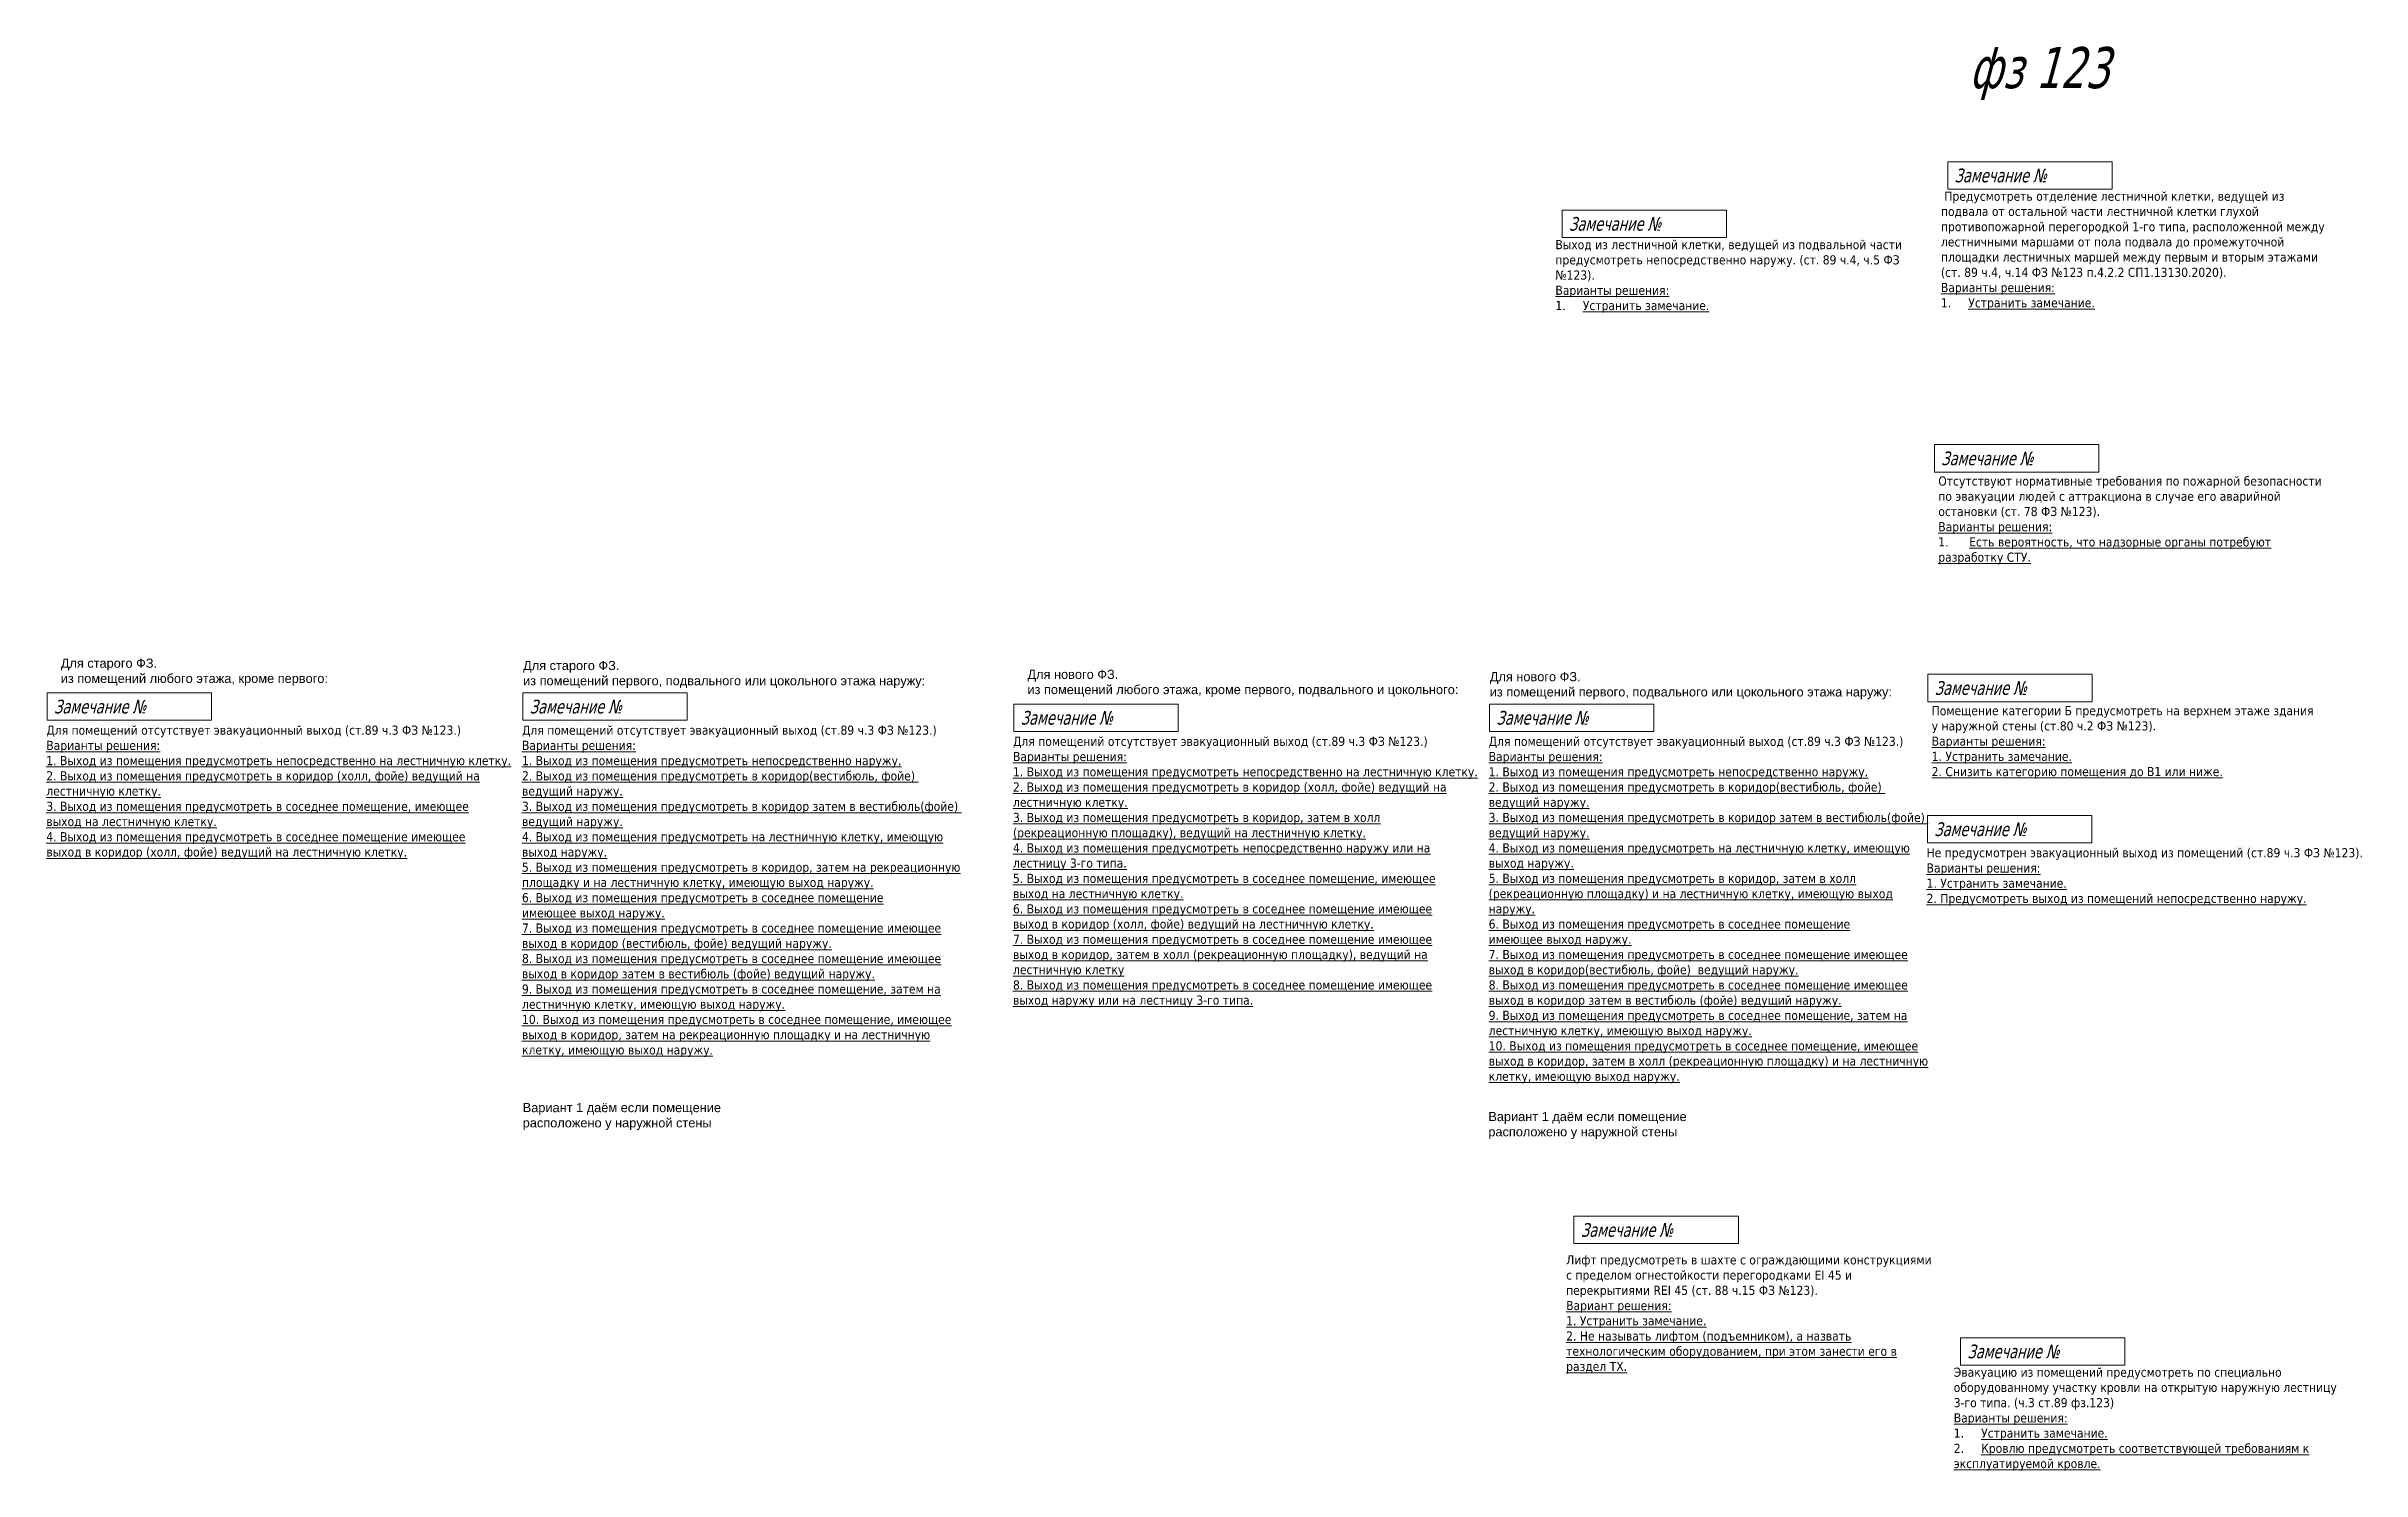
# Model space of a CAD drawing. Header units: millimetres. Extents: x -204396 to 1997851, y -2958255 to 237418.
# Drawn here: x -88730 to 63344, y -213657 to -120070 of the extents above; entities that cross this region are included whole.
import ezdxf

# ---------------------------------------------------------------- set-up
doc = ezdxf.new("R2010")
doc.units = ezdxf.units.MM
doc.layers.add('экспертиза', color=1, linetype='Continuous', lineweight=0)
doc.styles.get("Standard").update_dxf_attribs({"font": 'arial.ttf'})
doc.styles.add('ЭКСПЕРТИЗА', font='tahoma.ttf')

msp = doc.modelspace()

# ---------------------------------------------------------------- texts
at = {"layer": 'экспертиза', "color": 2, "lineweight": 0, "style": 'ЭКСПЕРТИЗА', "oblique": 14.99998, "width": 0.8}
msp.add_text('фз 123', height=2700, dxfattribs=at).set_placement((37560, -122818))
at = {"layer": 'экспертиза', "lineweight": 0, "style": 'ЭКСПЕРТИЗА', "oblique": 14.99998, "width": 0.8}
for p in [(36604, -129005), (11283, -132185), (35730, -147593), (35297, -162681), (-88224, -163905), (-56981, -163905), (-24731, -164639), (6512, -164639), (35271, -171960), (12057, -198288), (37446, -206270)]:
    msp.add_text('Замечание №', height=900, dxfattribs=at).set_placement(p)
at = {"layer": 'экспертиза', "lineweight": 0, "ltscale": 100, "char_height": 600, "attachment_point": 1, "style": 'ЭКСПЕРТИЗА'}
for s, insert, width in [('\\pt1200; Предусмотреть отделение лестничной клетки, ведущей из подвала от остальной части лестничной клетки глухой противопожарной перегородкой 1-го типа, расположенной между лестничными маршами от пола подвала до промежуточной площадки лестничных маршей между первым и вторым этажами (ст. 89 ч.4, ч.14 ФЗ №123 п.4.2.2 СП1.13130.2020).{\\L\\C6;\\PВарианты решения:\\P\\pt1800;\\l1.^I\\LУстранить замечание.}', (35708, -129619), 25338.67), ('\\pt1200;Выход из лестничной клетки, ведущей из подвальной части предусмотреть непосредственно наружу. (ст. 89 ч.4, ч.5 ФЗ №123).{\\L\\C6;\\PВарианты решения:\\P\\pt1800;\\l1.^I\\LУстранить замечание.}', (10387, -132799), 25338.67), ('\\pt1200;Отсутствуют нормативные требования по пожарной безопасности по эвакуации людей с аттракциона в случае его аварийной остановки (ст. 78 ФЗ №123).{\\L\\C6;\\PВарианты решения:\\P\\pt1800;\\l1.^I\\L Есть вероятность, что надзорные органы потребуют разработку СТУ.}', (35535, -148333), 25338.67), ('\\pt1200;Помещение категории Б предусмотреть на верхнем этаже здания у наружной стены (ст.80 ч.2 ФЗ №123).{\\L\\P\\C6;Варианты решения:\\P1. Устранить замечание.\\P2. Снизить категорию помещения до В1 или ниже.}', (35102, -163421), 25338.67), ('Для помещений отсутствует эвакуационный выход (ст.89 ч.3 ФЗ №123.)\\P{\\L\\C6;Варианты решения:\\P1. Выход из помещения предусмотреть непосредственно на лестничную клетку.\\P2. Выход из помещения предусмотреть в коридор (холл, фойе) ведущий на лестничную клетку.\\P3. Выход из помещения предусмотреть в соседнее помещение, имеющее выход на лестничную клетку.\\P4. Выход из помещения предусмотреть в соседнее помещение имеющее выход в коридор (холл, фойе) ведущий на лестничную клетку.}', (-88730, -164701), 29086.62), ('Для помещений отсутствует эвакуационный выход (ст.89 ч.3 ФЗ №123.)\\P{\\L\\C6;Варианты решения:\\P1. Выход из помещения предусмотреть непосредственно наружу.\\P2. Выход из помещения предусмотреть в коридор(вестибюль, фойе)  ведущий наружу.\\P3. Выход из помещения предусмотреть в коридор затем в вестибюль(фойе)  ведущий наружу.\\P\\C2;4. Выход из помещения предусмотреть на лестничную клетку, имеющую выход наружу.\\P5. Выход из помещения предусмотреть в коридор, затем на рекреационную площадку и на лестничную клетку, имеющую выход наружу.\\P\\C6;6. Выход из помещения предусмотреть в соседнее помещение имеющее\\~выход\\~наружу.\\C2;\\P\\C6;7. Выход из помещения предусмотреть в соседнее помещение имеющее выход в коридор (вестибюль, фойе) ведущий наружу.\\P8. Выход из помещения предусмотреть в соседнее помещение имеющее выход в коридор затем в вестибюль (фойе) ведущий наружу.\\P\\C2;9. Выход из помещения предусмотреть в соседнее помещение, затем на лестничную клетку, имеющую выход наружу.\\C6;\\P\\C2;10. Выход из помещения предусмотреть в соседнее помещение, имеющее выход в коридор, затем на рекреационную площадку и на лестничную клетку, имеющую выход наружу.}', (-57487, -164701), 29086.62), ('Для помещений отсутствует эвакуационный выход (ст.89 ч.3 ФЗ №123.)\\P{\\L\\C6;Варианты решения:\\P1. Выход из помещения предусмотреть непосредственно на лестничную клетку.\\P2. Выход из помещения предусмотреть в коридор (холл, фойе) ведущий на лестничную клетку.\\P3. Выход из помещения предусмотреть в коридор, затем в холл (рекреационную площадку), ведущий на лестничную клетку.\\P\\C2;4. Выход из помещения предусмотреть непосредственно наружу или на лестницу 3-го типа.\\C6;\\P5. Выход из помещения предусмотреть в соседнее помещение, имеющее выход на лестничную клетку.\\P6. Выход из помещения предусмотреть в соседнее помещение имеющее выход в коридор (холл, фойе) ведущий на лестничную клетку.\\P7. Выход из помещения предусмотреть в соседнее помещение имеющее выход в коридор, затем в холл (рекреационную площадку), ведущий на лестничную клетку\\P\\C2;8. Выход из помещения предусмотреть в соседнее помещение имеющее выход наружу или на лестницу 3-го типа.}', (-25238, -165435), 29086.62), ('Для помещений отсутствует эвакуационный выход (ст.89 ч.3 ФЗ №123.)\\P{\\L\\C6;Варианты решения:\\P1. Выход из помещения предусмотреть непосредственно наружу.\\P2. Выход из помещения предусмотреть в коридор(вестибюль, фойе)  ведущий наружу.\\P3. Выход из помещения предусмотреть в коридор затем в вестибюль(фойе)  ведущий наружу.\\P\\C2;4. Выход из помещения предусмотреть на лестничную клетку, имеющую выход наружу.\\P5. Выход из помещения предусмотреть в коридор, затем в холл (рекреационную площадку) и на лестничную клетку, имеющую выход наружу.\\P\\C6;6. Выход из помещения предусмотреть в соседнее помещение имеющее\\~выход\\~наружу.\\C2;\\P\\C6;7. Выход из помещения предусмотреть в соседнее помещение имеющее выход в коридор(вестибюль, фойе)  ведущий наружу.\\P8. Выход из помещения предусмотреть в соседнее помещение имеющее выход в коридор затем в вестибюль (фойе) ведущий наружу.\\P\\C2;9. Выход из помещения предусмотреть в соседнее помещение, затем на лестничную клетку, имеющую выход наружу.\\C6;\\P\\C2;10. Выход из помещения предусмотреть в соседнее помещение, имеющее выход в коридор, затем в холл (рекреационную площадку) и на лестничную клетку, имеющую выход наружу.}', (6005, -165435), 29086.62), ('Не предусмотрен эвакуационный выход из помещений (ст.89 ч.3 ФЗ №123).\\P{\\L\\C6;Варианты решения:\\P1. Устранить замечание.\\P2. Предусмотреть выход из помещений непосредственно наружу.}', (34765, -172755), 29086.62), ('\\pt1200;Эвакуацию из помещений предусмотреть по специально оборудованному участку кровли на открытую наружную лестницу 3-го типа. (ч.3 ст.89 фз.123)\\P{\\L\\C6;Варианты решения:\\P\\pt1800;\\l1.^I\\LУстранить замечание.\\P\\l2.^I\\LКровлю предусмотреть соответствующей требованиям к эксплуатируемой кровле.}', (36550, -206884), 25338.67)]:
    msp.add_mtext(s, dxfattribs=dict(at, insert=insert, width=width))
at = {"layer": 'экспертиза', "color": 2, "char_height": 600, "attachment_point": 1}
for s, insert, width in [('Для старого ФЗ.\\Pиз помещений любого этажа, кроме первого:', (-87780, -160300), 29585.08), ('Для старого ФЗ.\\Pиз помещений первого, подвального или цокольного этажа\\~наружу:', (-57415, -160453), 27598.81), ('Для нового ФЗ.\\Pиз помещений любого этажа, кроме первого, подвального и\\~цокольного:', (-24288, -161034), 29585.08), ('Для нового ФЗ.\\Pиз помещений первого, подвального или цокольного этажа\\~наружу:', (6077, -161187), 27598.81), ('Вариант 1 даём если помещение расположено у наружной стены', (-57440, -189499), 15454.9), ('Вариант 1 даём если помещение расположено у наружной стены', (5983, -190087), 15454.9)]:
    msp.add_mtext(s, dxfattribs=dict(at, insert=insert, width=width))
at = {"layer": 'экспертиза', "lineweight": 0, "insert": (11092, -199503), "char_height": 600, "width": 24082.01, "attachment_point": 1, "style": 'ЭКСПЕРТИЗА'}
msp.add_mtext('Лифт предусмотреть в шахте с ограждающими конструкциями с пределом огнестойкости перегородками EI 45 и перекрытиями REI 45 (ст. 88 ч.15 ФЗ №123).\\P{\\L\\C6;Вариант решения:\\P1. Устранить замечание.\\P2. Не называть лифтом (подъемником), а назвать технологическим оборудованием, при этом занести его в раздел ТХ.}', dxfattribs=at)

# ---------------------------------------------------------------- linework, layer by layer
at = {"layer": 'экспертиза', "lineweight": 0}
for points in [[(36154, -127655), (46954, -127655), (46954, -129455), (36154, -129455), (36154, -127655)], [(10833, -130835), (21633, -130835), (21633, -132635), (10833, -132635), (10833, -130835)], [(35280, -146243), (46080, -146243), (46080, -148043), (35280, -148043), (35280, -146243)], [(34847, -161331), (45647, -161331), (45647, -163131), (34847, -163131), (34847, -161331)], [(36996, -204920), (47796, -204920), (47796, -206720), (36996, -206720), (36996, -204920)]]:
    msp.add_lwpolyline(points, dxfattribs=at)
at = {"layer": 'экспертиза'}
for points in [[(-88674, -162555), (-77874, -162555), (-77874, -164355), (-88674, -164355), (-88674, -162555)], [(-57431, -162555), (-46631, -162555), (-46631, -164355), (-57431, -164355), (-57431, -162555)], [(-25181, -163289), (-14381, -163289), (-14381, -165089), (-25181, -165089), (-25181, -163289)], [(6062, -163289), (16862, -163289), (16862, -165089), (6062, -165089), (6062, -163289)], [(34821, -170610), (45621, -170610), (45621, -172410), (34821, -172410), (34821, -170610)], [(11607, -196938), (22407, -196938), (22407, -198738), (11607, -198738), (11607, -196938)]]:
    msp.add_lwpolyline(points, dxfattribs=at)

msp.set_redraw_order([(e.dxf.handle, doc.entitydb.next_handle()) for e in msp.query("TEXT MTEXT ATTDEF DIMENSION ARC_DIMENSION")])  # texts and dimensions are drawn at this point

doc.saveas('drawing.dxf')
